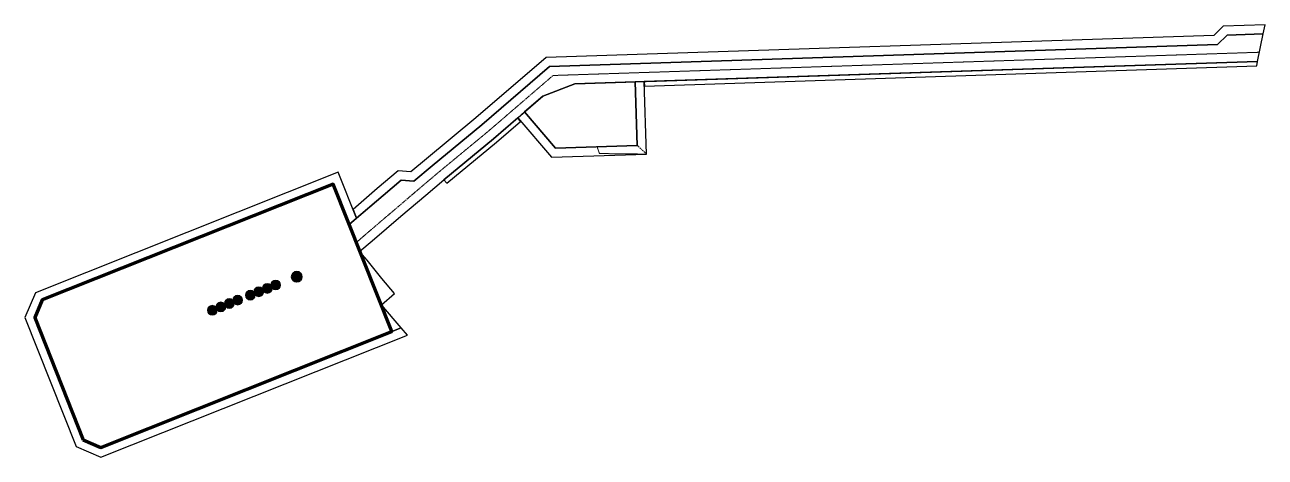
# Model space of a CAD drawing. Extents: x 598893 to 706191, y 6172476 to 6229055.
# Drawn here: x 642336 to 643703, y 6208822 to 6209298 of the extents above; entities that cross this region are included whole.
import ezdxf

# ---------------------------------------------------------------- set-up
doc = ezdxf.new("R2010")
doc.units = 0
doc.linetypes.add('W_Center Line', pattern=[0.65, 0.4, -0.125, 0, -0.125])
for name, color, linetype, lineweight in [('Prop_Access', 20, 'Continuous', 30), ('Prop_BorPit', 106, 'Continuous', 30), ('Prop_SubWLoc', 6, 'Continuous', 30), ('Prop_Well', 20, 'Continuous', 100), ('Prop_WLoc', 6, 'Continuous', 30), ('Prop_Work', 106, 'Continuous', 30)]:
    doc.layers.add(name, color=color, linetype=linetype, lineweight=lineweight)
doc.layers.add('Prop_Center-Line', color=2, linetype='W_Center Line', lineweight=5, plot=False)
doc.layers.add('Prop_NewCut', color=2, linetype='W_Center Line', lineweight=5, plot=False)

# ---------------------------------------------------------------- blocks, each defined once
blk = doc.blocks.new('Sym_WLoc')
at = {"linetype": 'Continuous', "lineweight": 15}
h = blk.add_hatch(color=255, dxfattribs=at)
edge = h.paths.add_edge_path()
edge.add_arc((0, 0), 1.35, 0, 360)
h = blk.add_hatch(color=6, dxfattribs=at)
edge = h.paths.add_edge_path()
edge.add_arc((0, 0), 0.388, 0, 360)
at = {"color": 6, "linetype": 'Continuous', "lineweight": 15}
blk.add_circle((0, 0), 1.35, dxfattribs=at)
blk = doc.blocks.new('Sym_Prop_WLoc')
at = {"linetype": 'Continuous', "lineweight": 35}
h = blk.add_hatch(color=255, dxfattribs=at)
edge = h.paths.add_edge_path()
edge.add_arc((0, 0), 1.42, 0, 360)
h = blk.add_hatch(color=1, dxfattribs=at)
edge = h.paths.add_edge_path()
edge.add_arc((0, 0), 0.408, 0, 360)
at = {"color": 1, "linetype": 'Continuous', "lineweight": 35}
blk.add_circle((0, 0), 1.42, dxfattribs=at)

msp = doc.modelspace()

# ---------------------------------------------------------------- linework, layer by layer
at = {"layer": 'Prop_Access', "flags": 128}
msp.add_lwpolyline([(643694.5, 6209257.9), (643700.7, 6209288.1), (643660.8, 6209286.8), (643650.3, 6209276.4), (642914.5, 6209252.2), (642839.8, 6209187.9), (642785.3, 6209142.8), (642765, 6209125.7), (642750.9, 6209126.8), (642731.2, 6209110.1), (642699.3, 6209082.8), (642693.9, 6209078.1), (642705.6, 6209048.6), (642718.9, 6209060), (642750.7, 6209087.2), (642778.2, 6209110.6), (642798.1, 6209127.5), (642852.7, 6209172.6), (642907, 6209219.4), (642942.2, 6209233.1)], close=True, dxfattribs=at)
at = {"layer": 'Prop_BorPit', "flags": 128}
msp.add_lwpolyline([(643008.8, 6209235.3), (642942.2, 6209233.1), (642907, 6209219.4), (642887, 6209202.1), (642921.2, 6209162.4), (643011.1, 6209165.3)], close=True, dxfattribs=at)
at = {"layer": 'Prop_Center-Line', "flags": 128}
msp.add_lwpolyline([(643696.6, 6209267.9), (642918.3, 6209242.3), (642846.2, 6209180.2), (642791.7, 6209135.2), (642771.7, 6209118.3), (642744.2, 6209094.8), (642712.3, 6209067.6), (642701.7, 6209058.4)], dxfattribs=at)
at = {"layer": 'Prop_NewCut', "flags": 128}
msp.add_lwpolyline([(643021.4, 6209155.7), (643011.1, 6209165.3), (642966.9, 6209163.9), (642969.4, 6209156.3)], close=True, dxfattribs=at)
at = {"layer": 'Prop_Well', "flags": 128}
msp.add_lwpolyline([(642400.9, 6208841), (642420.3, 6208832.6), (642740.8, 6208960.1), (642676.1, 6209122.7), (642355.6, 6208995.1), (642347.3, 6208975.7)], close=True, dxfattribs=at)
at = {"layer": 'Prop_Work', "flags": 128}
for points in [[(643650.3, 6209276.4), (643660.8, 6209286.8), (643700.7, 6209288.1), (643702.8, 6209298.2), (643656.5, 6209296.6), (643646.1, 6209286.3), (642910.6, 6209262.1), (642833.3, 6209195.5), (642778.9, 6209150.5), (642761.7, 6209136), (642747.6, 6209137.1), (642724.7, 6209117.7), (642698, 6209094.8), (642701.9, 6209085), (642731.2, 6209110.1), (642750.9, 6209126.8), (642765, 6209125.7), (642785.3, 6209142.8), (642839.8, 6209187.9), (642914.5, 6209252.2)], [(643693.5, 6209252.8), (643694.5, 6209257.9), (643018.8, 6209235.6), (643019, 6209230.6)], [(643018.8, 6209235.6), (643008.8, 6209235.3), (643011.1, 6209165.3), (642921.2, 6209162.4), (642887, 6209202.1), (642879.4, 6209195.6), (642916.7, 6209152.2), (643021.4, 6209155.7)], [(642882.6, 6209191.8), (642879.4, 6209195.6), (642852.7, 6209172.6), (642798.1, 6209127.5), (642801.2, 6209123.6), (642855.9, 6209168.8)], [(642681.7, 6209135.7), (642348.1, 6209002.9), (642336.4, 6208975.8), (642393.1, 6208833.4), (642420.2, 6208821.8), (642757.9, 6208956.2), (642751.1, 6208964.2), (642420.3, 6208832.6), (642400.9, 6208841), (642347.3, 6208975.7), (642355.6, 6208995.1), (642676.1, 6209122.7), (642693.9, 6209078.1), (642701.9, 6209085)], [(642729.8, 6209018.7), (642713.4, 6209038.7), (642705.9, 6209047.8), (642729.1, 6208989.5), (642729.3, 6208989.7), (642743.7, 6209002)], [(642729.3, 6208989.7), (642729.1, 6208989.5), (642740.8, 6208960.1), (642751.1, 6208964.2)]]:
    msp.add_lwpolyline(points, close=True, dxfattribs=at)

# ---------------------------------------------------------------- block references
at = {"layer": 'Prop_SubWLoc', "xscale": 4, "yscale": 4, "zscale": 4}
for p in [(642594.2, 6209004), (642603.5, 6209007.7), (642612.8, 6209011.4), (642561.7, 6208991.1), (642571, 6208994.8), (642584.9, 6209000.3), (642543.1, 6208983.7), (642552.4, 6208987.4)]:
    msp.add_blockref('Sym_WLoc', p, dxfattribs=at)
at = {"layer": 'Prop_WLoc', "xscale": 4, "yscale": 4, "zscale": 4}
msp.add_blockref('Sym_Prop_WLoc', (642636, 6209020.6), dxfattribs=at)

doc.saveas('drawing.dxf')
